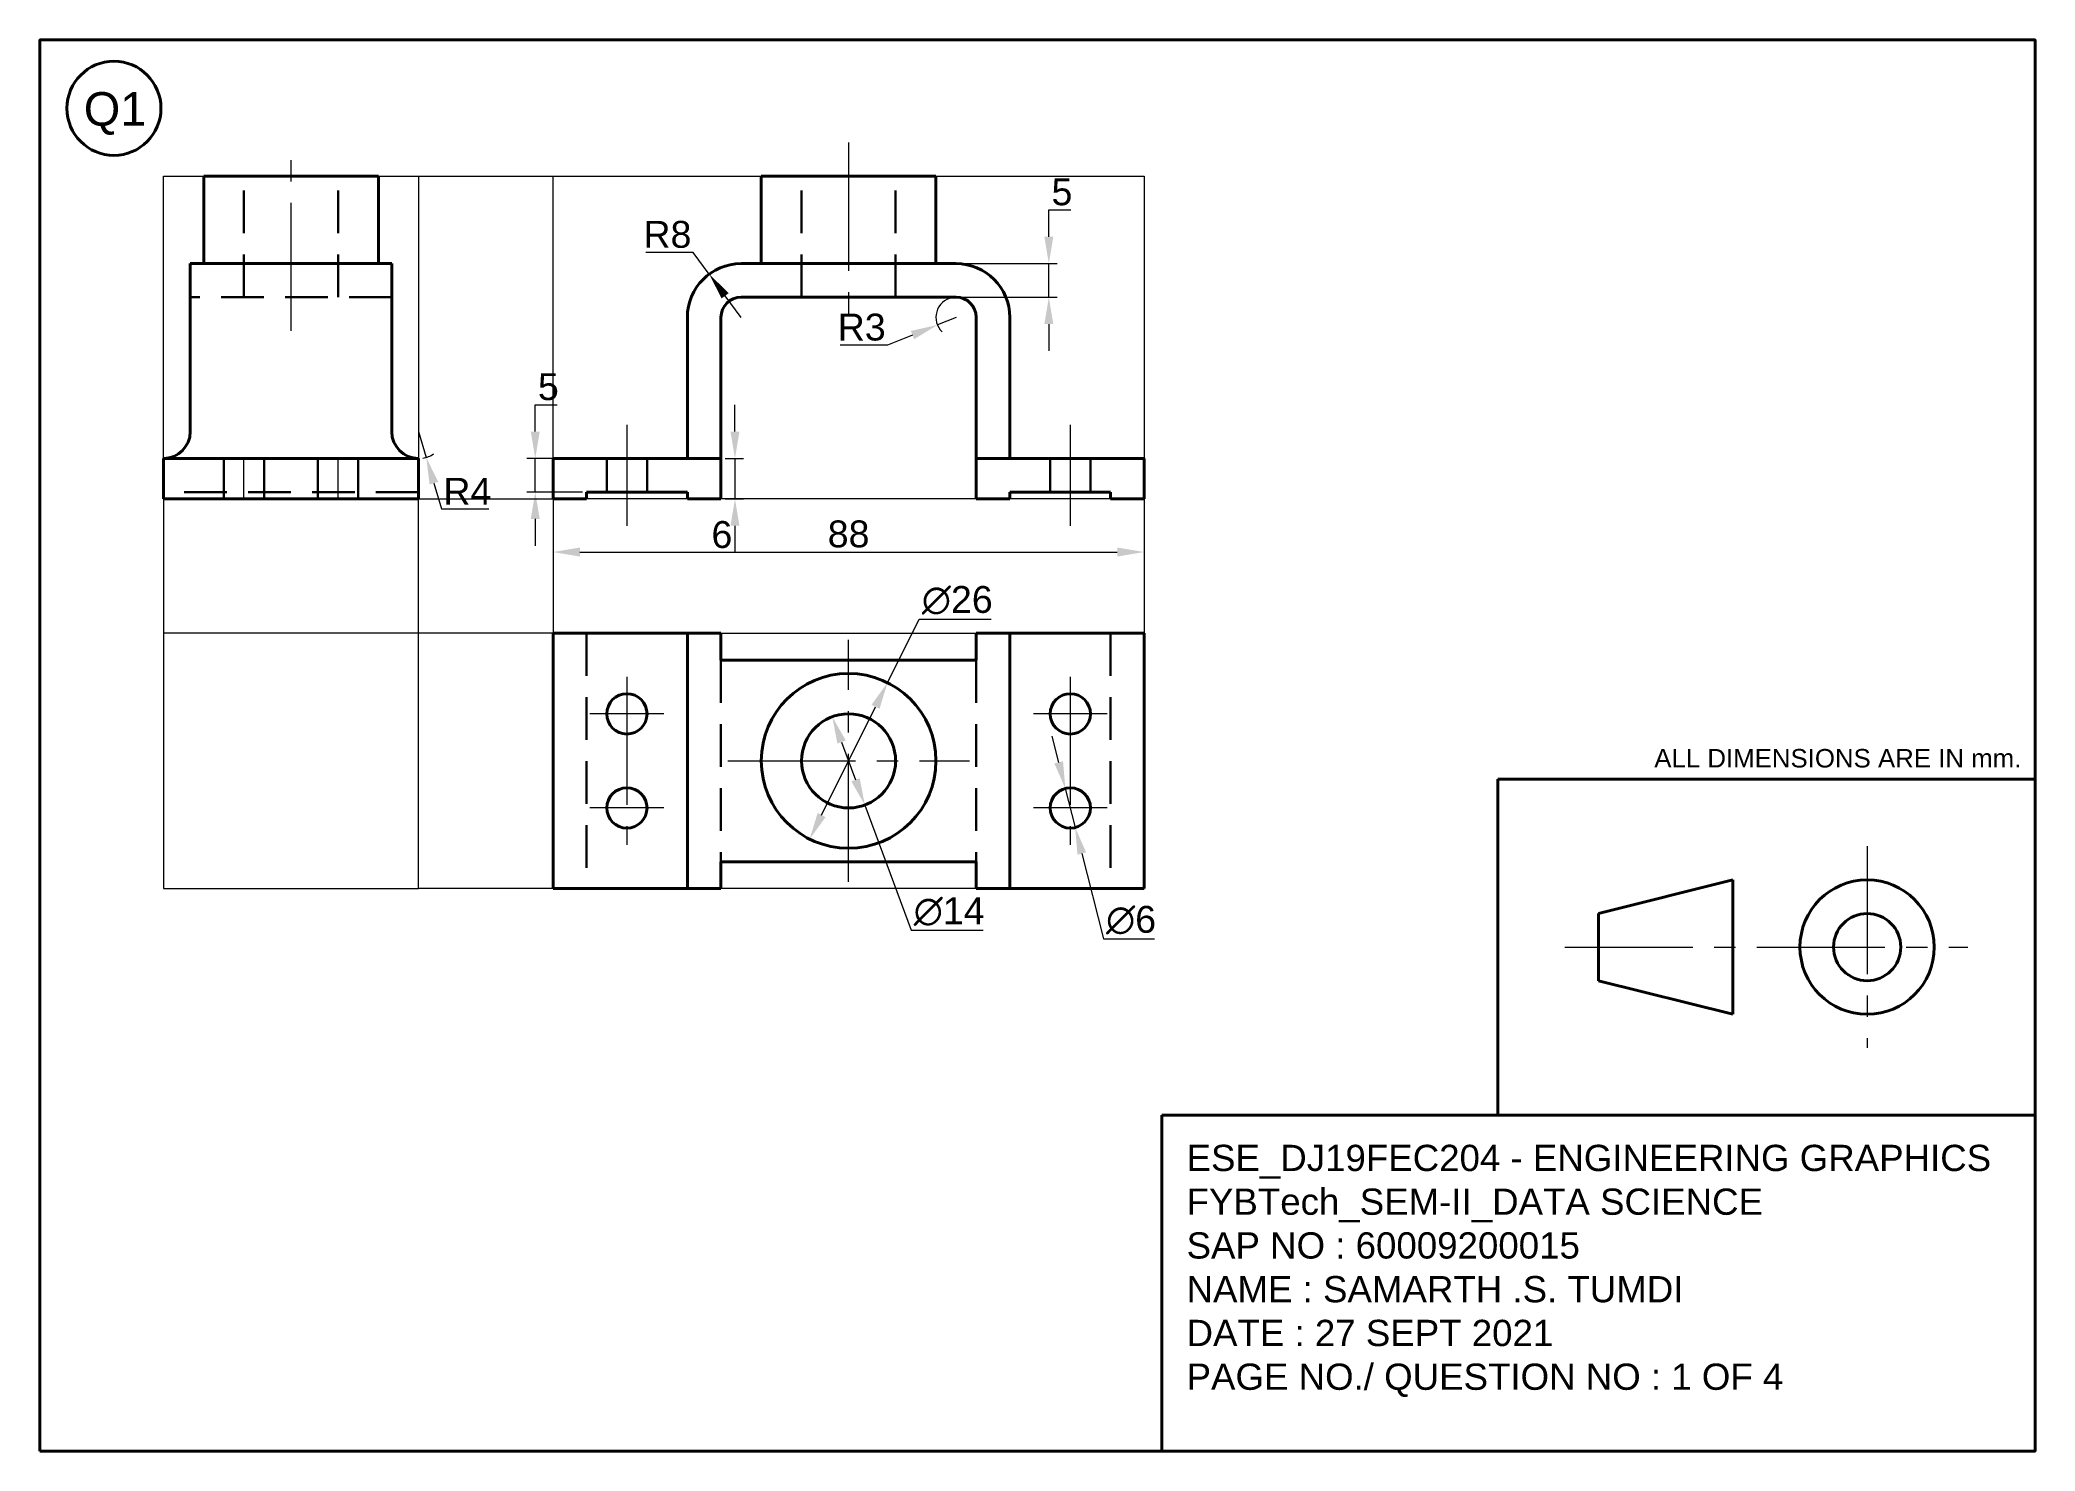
# Model space of a CAD drawing. Header units: millimetres. Extents: x 0 to 1426, y 0 to 315.
# Drawn here: x 0 to 297, y 0 to 210 of the extents above; entities that cross this region are included whole.
import ezdxf

# ---------------------------------------------------------------- set-up
doc = ezdxf.new("R2010")
doc.units = ezdxf.units.MM
doc.linetypes.add('CENTER2', pattern=[28.575, 19.05, -3.175, 3.175, -3.175])
doc.linetypes.add('DASHED2', pattern=[9.525, 6.35, -3.175])
for name, color, linetype, lineweight in [('Centre', 1, 'CENTER2', 20), ('Dim and Hatch', 6, 'Continuous', 20), ('Hidden', 3, 'DASHED2', 30), ('Object', 2, 'Continuous', 40), ('Projection', 5, 'Continuous', 5)]:
    doc.layers.add(name, color=color, linetype=linetype, lineweight=lineweight)
doc.styles.get("Standard").update_dxf_attribs({"font": 'arial.ttf'})
doc.dimstyles.new('ISO-25', dxfattribs={"dimtxt": 4, "dimasz": 4, "dimexe": 1.25, "dimexo": 0.625, "dimtad": 1, "dimtoh": 1, "dimdec": 0, "dimtxsty": 'Standard', "dimcen": 2.5, "dimclrd": 256, "dimclre": 256, "dimclrt": 256, "dimadec": 0, "dimazin": 0, "dimtfac": 1, "dimtdec": 0, "dimtmove": 0, "dimatfit": 2, "dimfxl": 1, "dimlwd": -1, "dimlwe": -1, "dimarcsym": 0})

msp = doc.modelspace()

# ---------------------------------------------------------------- texts
at = {"layer": 'Object', "attachment_point": 1}
for s, width, gutter_width, insert, char_height in [('Q1', 42.3293, 25, (6.53, 202.23), 5), ('ALL DIMENSIONS ARE IN mm.', 99.6015, 13.75, (240.31, 104.48), 2.75), ('ESE_DJ19FEC204 - ENGINEERING GRAPHICS\\PFYBTech_SEM-II_DATA SCIENCE\\PSAP NO : 60009200015\\PNAME : SAMARTH .S. TUMDI\\PDATE : 27 SEPT 2021\\PPAGE NO./ QUESTION NO : 1 OF 4', 203.125, 19.53, (170.69, 45.58), 3.9062)]:
    msp.add_mtext_dynamic_manual_height_columns(s, width=width, gutter_width=gutter_width, heights=[0], dxfattribs=dict(at, insert=insert, char_height=char_height))

# ---------------------------------------------------------------- blocks, each defined once
blk = doc.blocks.new('*D28')
at = {"layer": 'Defpoints', "color": 0, "transparency": 16777216}
for p in [(76.38, 141.71), (164.38, 141.71), (164.38, 133.79)]:
    blk.add_point(p, dxfattribs=at)
at = {"layer": 'Dim and Hatch', "transparency": 16777216}
for p, q in [((76.38, 141.08), (76.38, 132.54)), ((164.38, 141.08), (164.38, 132.54)), ((80.38, 133.79), (160.38, 133.79))]:
    blk.add_line(p, q, dxfattribs=at)
for points in [[(80.38, 134.46), (80.38, 133.12), (76.38, 133.79)], [(160.38, 134.46), (160.38, 133.12), (164.38, 133.79)]]:
    blk.add_solid(points, dxfattribs=at)
at = {"layer": 'Dim and Hatch', "transparency": 16777216, "insert": (120.38, 136.46), "char_height": 4, "attachment_point": 5}
blk.add_mtext('88', dxfattribs=at)
blk = doc.blocks.new('*D29')
at = {"layer": 'Defpoints', "color": 0, "transparency": 16777216}
for p in [(126.17, 114.34), (114.58, 91.07)]:
    blk.add_point(p, dxfattribs=at)
at = {"layer": 'Dim and Hatch', "transparency": 16777216}
for p, q in [((126.17, 114.34), (130.89, 123.82)), ((130.89, 123.82), (141.6, 123.82)), ((116.36, 94.65), (124.39, 110.76))]:
    blk.add_line(p, q, dxfattribs=at)
for points in [[(123.79, 111.06), (124.99, 110.47), (126.17, 114.34)], [(115.77, 94.95), (116.96, 94.35), (114.58, 91.07)]]:
    blk.add_solid(points, dxfattribs=at)
at = {"layer": 'Dim and Hatch', "transparency": 16777216, "insert": (136.56, 126.6), "char_height": 4, "attachment_point": 5}
blk.add_mtext('∅26', dxfattribs=at)
blk = doc.blocks.new('*D30')
at = {"layer": 'Defpoints', "color": 0, "transparency": 16777216}
for p in [(117.95, 109.27), (122.8, 96.14)]:
    blk.add_point(p, dxfattribs=at)
at = {"layer": 'Dim and Hatch', "transparency": 16777216}
for p, q in [((119.34, 105.52), (121.42, 99.89)), ((122.8, 96.14), (129.7, 77.5)), ((129.7, 77.5), (140.39, 77.5))]:
    blk.add_line(p, q, dxfattribs=at)
for points in [[(119.96, 105.75), (118.71, 105.29), (117.95, 109.27)], [(122.04, 100.13), (120.79, 99.66), (122.8, 96.14)]]:
    blk.add_solid(points, dxfattribs=at)
at = {"layer": 'Dim and Hatch', "transparency": 16777216, "insert": (135.35, 80.28), "char_height": 4, "attachment_point": 5}
blk.add_mtext('∅14', dxfattribs=at)
blk = doc.blocks.new('*D31')
at = {"layer": 'Defpoints', "color": 0, "transparency": 16777216}
for p in [(152.64, 98.62), (154.11, 92.8)]:
    blk.add_point(p, dxfattribs=at)
at = {"layer": 'Dim and Hatch', "transparency": 16777216}
for p, q in [((151.66, 102.49), (150.67, 106.37)), ((152.64, 98.62), (154.11, 92.8)), ((155.1, 88.92), (158.32, 76.22)), ((158.32, 76.22), (165.92, 76.22))]:
    blk.add_line(p, q, dxfattribs=at)
for points in [[(152.3, 102.66), (151.01, 102.33), (152.64, 98.62)], [(155.74, 89.09), (154.45, 88.76), (154.11, 92.8)]]:
    blk.add_solid(points, dxfattribs=at)
at = {"layer": 'Dim and Hatch', "transparency": 16777216, "insert": (162.43, 79), "char_height": 4, "attachment_point": 5}
blk.add_mtext('∅6', dxfattribs=at)
blk = doc.blocks.new('*D32')
at = {"layer": 'Defpoints', "color": 0, "transparency": 16777216}
for p in [(56.38, 151.71), (57.51, 147.87)]:
    blk.add_point(p, dxfattribs=at)
at = {"layer": 'Dim and Hatch', "transparency": 16777216}
for p, q in [((56.38, 151.71), (57.51, 147.87)), ((58.65, 144.04), (59.79, 140.2)), ((59.79, 140.2), (66.85, 140.2))]:
    blk.add_line(p, q, dxfattribs=at)
blk.add_arc((56.38, 151.71), 4, 278.9525, 304.4135, dxfattribs=at)
blk.add_solid([(59.29, 144.23), (58.01, 143.85), (57.51, 147.87)], dxfattribs=at)
at = {"layer": 'Dim and Hatch', "transparency": 16777216, "insert": (63.63, 142.83), "char_height": 4, "attachment_point": 5}
blk.add_mtext('R4', dxfattribs=at)
blk = doc.blocks.new('*D33')
at = {"layer": 'Defpoints', "color": 0, "transparency": 16777216}
for p in [(136.38, 176.71), (150.19, 176.71), (136.38, 171.71)]:
    blk.add_point(p, dxfattribs=at)
at = {"layer": 'Dim and Hatch', "transparency": 16777216}
for p, q in [((150.19, 180.71), (150.19, 184.71)), ((150.19, 184.71), (153.46, 184.71)), ((137, 176.71), (151.44, 176.71)), ((150.19, 171.71), (150.19, 176.71)), ((137, 171.71), (151.44, 171.71)), ((150.19, 167.71), (150.19, 163.71))]:
    blk.add_line(p, q, dxfattribs=at)
for points in [[(149.52, 180.71), (150.85, 180.71), (150.19, 176.71)], [(149.52, 167.71), (150.85, 167.71), (150.19, 171.71)]]:
    blk.add_solid(points, dxfattribs=at)
at = {"layer": 'Dim and Hatch', "transparency": 16777216, "insert": (152.14, 187.37), "char_height": 4, "attachment_point": 5}
blk.add_mtext('5', dxfattribs=at)
blk = doc.blocks.new('*D34')
at = {"layer": 'Defpoints', "color": 0, "transparency": 16777216}
for p in [(99.63, 175.15), (104.38, 168.71)]:
    blk.add_point(p, dxfattribs=at)
at = {"layer": 'Dim and Hatch', "transparency": 16777216}
for p, q in [((97.26, 178.37), (90.18, 178.37)), ((99.63, 175.15), (97.26, 178.37)), ((104.38, 168.71), (102, 171.93))]:
    blk.add_line(p, q, dxfattribs=at)
blk.add_solid([(102.54, 172.32), (101.47, 171.53), (99.63, 175.15)], dxfattribs=at)
at = {"layer": 'Dim and Hatch', "transparency": 16777216, "insert": (93.41, 181.04), "char_height": 4, "attachment_point": 5}
blk.add_mtext('R8', dxfattribs=at)
blk = doc.blocks.new('*D35')
at = {"layer": 'Defpoints', "color": 0, "transparency": 16777216}
for p in [(133.6, 167.58), (136.38, 168.71)]:
    blk.add_point(p, dxfattribs=at)
at = {"layer": 'Dim and Hatch', "transparency": 16777216}
for p, q in [((136.38, 168.71), (133.6, 167.58)), ((126.18, 164.57), (119.11, 164.57)), ((129.89, 166.08), (126.18, 164.57))]:
    blk.add_line(p, q, dxfattribs=at)
blk.add_arc((136.38, 168.71), 3, 101.9366, 225.9581, dxfattribs=at)
blk.add_solid([(129.64, 166.69), (130.14, 165.46), (133.6, 167.58)], dxfattribs=at)
at = {"layer": 'Dim and Hatch', "transparency": 16777216, "insert": (122.33, 167.24), "char_height": 4, "attachment_point": 5}
blk.add_mtext('R3', dxfattribs=at)
blk = doc.blocks.new('*D36')
at = {"layer": 'Defpoints', "color": 0, "transparency": 16777216}
for p in [(101.38, 147.71), (101.38, 141.71), (103.47, 141.71)]:
    blk.add_point(p, dxfattribs=at)
at = {"layer": 'Dim and Hatch', "transparency": 16777216}
for p, q in [((103.47, 151.71), (103.47, 155.71)), ((102, 147.71), (104.72, 147.71)), ((103.47, 147.71), (103.47, 141.71)), ((102, 141.71), (104.72, 141.71)), ((103.47, 137.71), (103.47, 133.71)), ((103.47, 133.71), (100.2, 133.71))]:
    blk.add_line(p, q, dxfattribs=at)
for points in [[(102.8, 151.71), (104.13, 151.71), (103.47, 147.71)], [(102.8, 137.71), (104.13, 137.71), (103.47, 141.71)]]:
    blk.add_solid(points, dxfattribs=at)
at = {"layer": 'Dim and Hatch', "transparency": 16777216, "insert": (101.52, 136.37), "char_height": 4, "attachment_point": 5}
blk.add_mtext('6', dxfattribs=at)
blk = doc.blocks.new('*D37')
at = {"layer": 'Defpoints', "color": 0, "transparency": 16777216}
for p in [(73.74, 147.71), (81.38, 147.71), (81.38, 142.71)]:
    blk.add_point(p, dxfattribs=at)
at = {"layer": 'Dim and Hatch', "transparency": 16777216}
for p, q in [((73.74, 151.71), (73.74, 155.71)), ((73.74, 155.71), (77.01, 155.71)), ((80.75, 147.71), (72.49, 147.71)), ((73.74, 142.71), (73.74, 147.71)), ((80.75, 142.71), (72.49, 142.71)), ((73.74, 138.71), (73.74, 134.71))]:
    blk.add_line(p, q, dxfattribs=at)
for points in [[(73.07, 151.71), (74.4, 151.71), (73.74, 147.71)], [(73.07, 138.71), (74.4, 138.71), (73.74, 142.71)]]:
    blk.add_solid(points, dxfattribs=at)
at = {"layer": 'Dim and Hatch', "transparency": 16777216, "insert": (75.69, 158.37), "char_height": 4, "attachment_point": 5}
blk.add_mtext('5', dxfattribs=at)

# ---------------------------------------------------------------- dimensions: what is measured, and where the dimension line sits
at = {"layer": 'Dim and Hatch'}
for base, p1, p2, picture, middle in [((150.19, 176.71), (136.38, 171.71), (136.38, 176.71), '*D33', (152.14, 187.37)), ((73.74, 147.71), (81.38, 142.71), (81.38, 147.71), '*D37', (75.69, 158.37)), ((103.47, 141.71), (101.38, 147.71), (101.38, 141.71), '*D36', (101.52, 136.37))]:
    dim = msp.add_linear_dim(base=base, p1=p1, p2=p2, angle=90, dimstyle='ISO-25', dxfattribs=at)
    dim.commit()
    dim.dimension.update_dxf_attribs({"geometry": picture, "text_midpoint": middle})
for center, mpoint, picture, middle in [((104.38, 168.71), (99.63, 175.15), '*D34', (93.41, 178.37)), ((136.38, 168.71), (133.6, 167.58), '*D35', (122.33, 164.57)), ((56.38, 151.71), (57.51, 147.87), '*D32', (63.63, 140.2))]:
    dim = msp.add_radius_dim(center=center, mpoint=mpoint, dimstyle='ISO-25', dxfattribs=at)
    dim.commit()
    dim.dimension.update_dxf_attribs({"geometry": picture, "text_midpoint": middle, "dimtype": 164})
dim = msp.add_linear_dim(base=(164.38, 133.79), p1=(76.38, 141.71), p2=(164.38, 141.71), dimstyle='ISO-25', dxfattribs=at)
dim.commit()
dim.dimension.update_dxf_attribs({"geometry": '*D28', "text_midpoint": (120.38, 136.46)})
for p1, p2, picture, middle in [((114.58, 91.07), (126.17, 114.34), '*D29', (136.56, 123.82)), ((117.95, 109.27), (122.8, 96.14), '*D30', (135.35, 77.5)), ((152.64, 98.62), (154.11, 92.8), '*D31', (162.43, 76.22))]:
    dim = msp.add_diameter_dim_2p(p1=p1, p2=p2, dimstyle='ISO-25', dxfattribs=at)
    dim.commit()
    dim.dimension.update_dxf_attribs({"geometry": picture, "text_midpoint": middle, "dimtype": 163})

# ---------------------------------------------------------------- linework, layer by layer
at = {"layer": 'Centre'}
for p, q in [((37.38, 166.71), (37.38, 194.71)), ((120.38, 194.71), (120.38, 166.71)), ((37.38, 176.71), (37.38, 176.71)), ((87.38, 152.71), (87.38, 137.71)), ((153.38, 152.71), (153.38, 137.71)), ((30.38, 141.71), (30.38, 147.71)), ((44.38, 141.71), (44.38, 147.71)), ((120.38, 84.71), (120.38, 120.71)), ((87.38, 115.21), (87.38, 90.21)), ((153.38, 115.21), (153.38, 90.21)), ((92.88, 109.71), (81.88, 109.71)), ((158.88, 109.71), (147.88, 109.71)), ((102.38, 102.71), (138.38, 102.71)), ((92.88, 95.71), (81.88, 95.71)), ((158.88, 95.71), (147.88, 95.71)), ((272, 90), (272, 60)), ((227, 75), (287, 75))]:
    msp.add_line(p, q, dxfattribs=at)
at = {"layer": 'Hidden'}
for p, q in [((30.38, 171.71), (30.38, 189.71)), ((44.38, 171.71), (44.38, 189.71)), ((113.38, 171.71), (113.38, 189.71)), ((127.38, 171.71), (127.38, 189.71)), ((52.38, 171.71), (22.38, 171.71)), ((27.38, 141.71), (27.38, 147.71)), ((33.38, 141.71), (33.38, 147.71)), ((41.38, 141.71), (41.38, 147.71)), ((47.38, 141.71), (47.38, 147.71)), ((84.38, 142.71), (84.38, 147.71)), ((90.38, 142.71), (90.38, 147.71)), ((150.38, 142.71), (150.38, 147.71)), ((156.38, 142.71), (156.38, 147.71)), ((56.38, 142.71), (18.38, 142.71)), ((81.38, 121.71), (81.38, 83.71)), ((159.38, 121.71), (159.38, 83.71)), ((101.38, 117.71), (101.38, 87.71)), ((139.38, 117.71), (139.38, 87.71))]:
    msp.add_line(p, q, dxfattribs=at)
at = {"layer": 'Object'}
for p, q in [((24.38, 176.71), (24.38, 189.71)), ((24.38, 189.71), (50.38, 189.71)), ((50.38, 176.71), (50.38, 189.71)), ((107.38, 176.71), (107.38, 189.71)), ((107.38, 189.71), (133.38, 189.71)), ((133.38, 189.71), (133.38, 176.71)), ((37.38, 176.71), (22.38, 176.71)), ((22.38, 176.71), (22.38, 151.71)), ((37.38, 176.71), (52.38, 176.71)), ((52.38, 176.71), (52.38, 151.71)), ((104.38, 176.71), (136.38, 176.71)), ((104.38, 171.71), (136.38, 171.71)), ((96.38, 147.71), (96.38, 168.71)), ((101.38, 163.71), (101.38, 168.71)), ((139.38, 163.71), (139.38, 168.71)), ((144.38, 147.71), (144.38, 168.71)), ((101.38, 147.71), (101.38, 163.71)), ((139.38, 147.71), (139.38, 163.71)), ((18.38, 141.71), (18.38, 147.71)), ((18.38, 147.71), (18.38, 147.71)), ((18.38, 147.71), (56.38, 147.71)), ((56.38, 147.71), (56.38, 147.71)), ((56.38, 141.71), (56.38, 147.71)), ((76.38, 141.71), (76.38, 147.71)), ((76.38, 147.71), (101.38, 147.71)), ((101.38, 141.71), (101.38, 147.71)), ((139.38, 141.71), (139.38, 147.71)), ((164.38, 147.71), (139.38, 147.71)), ((164.38, 141.71), (164.38, 147.71)), ((81.38, 141.71), (81.38, 142.71)), ((81.38, 142.71), (96.38, 142.71)), ((96.38, 142.71), (96.38, 141.71)), ((159.38, 142.71), (144.38, 142.71)), ((144.38, 142.71), (144.38, 141.71)), ((159.38, 141.71), (159.38, 142.71)), ((56.38, 141.71), (18.38, 141.71)), ((76.38, 141.71), (81.38, 141.71)), ((96.38, 141.71), (101.38, 141.71)), ((144.38, 141.71), (139.38, 141.71)), ((164.38, 141.71), (159.38, 141.71)), ((76.38, 121.71), (76.38, 83.71)), ((96.38, 121.71), (76.38, 121.71)), ((96.38, 121.71), (101.38, 121.71)), ((96.38, 121.71), (96.38, 83.71)), ((101.38, 121.71), (101.38, 117.71)), ((144.38, 121.71), (139.38, 121.71)), ((139.38, 121.71), (139.38, 117.71)), ((164.38, 121.71), (144.38, 121.71)), ((144.38, 121.71), (144.38, 83.71)), ((164.38, 83.71), (164.38, 121.71)), ((101.38, 117.71), (139.38, 117.71)), ((297, 100), (217, 100)), ((217, 100), (217, 50)), ((101.38, 87.71), (139.38, 87.71)), ((101.38, 83.71), (101.38, 87.71)), ((139.38, 83.71), (139.38, 87.71)), ((76.38, 83.71), (96.38, 83.71)), ((96.38, 83.71), (101.38, 83.71)), ((144.38, 83.71), (139.38, 83.71)), ((144.38, 83.71), (164.38, 83.71)), ((232, 80), (252, 85)), ((252, 65), (252, 85)), ((232, 70), (232, 80)), ((232, 70), (252, 65)), ((297, 50), (167, 50)), ((167, 50), (167, 0)), ((217, 50), (297, 50))]:
    msp.add_line(p, q, dxfattribs=at)
msp.add_lwpolyline([(0, 0), (297, 0), (297, 210), (0, 210)], close=True, dxfattribs=at)
for centre, radius in [((11.02, 199.82), 7), ((120.38, 102.71), 13), ((87.38, 109.71), 3), ((153.38, 109.71), 3), ((120.38, 102.71), 7), ((87.38, 95.71), 3), ((153.38, 95.71), 3), ((272, 75), 10), ((272, 75), 5)]:
    msp.add_circle(centre, radius, dxfattribs=at)
for centre, radius, start, end in [((104.38, 168.71), 8, 90, 180), ((136.38, 168.71), 8, 0, 90), ((104.38, 168.71), 3, 90, 180), ((136.38, 168.71), 3, 0, 90), ((18.38, 151.71), 4, 270, 0), ((56.38, 151.71), 4, 180, 270)]:
    msp.add_arc(centre, radius, start, end, dxfattribs=at)
at = {"layer": 'Projection'}
for p, q in [((18.38, 189.71), (56.38, 189.71)), ((18.38, 141.71), (18.38, 189.71)), ((56.38, 189.71), (56.38, 141.71)), ((56.38, 189.71), (76.38, 189.71)), ((76.38, 189.71), (164.38, 189.71)), ((76.38, 141.71), (76.38, 189.71)), ((164.38, 189.71), (164.38, 141.71)), ((52.38, 176.71), (22.38, 176.71)), ((56.38, 141.71), (18.38, 141.71)), ((18.38, 141.71), (18.38, 121.71)), ((56.38, 141.71), (76.38, 141.71)), ((56.38, 121.71), (56.38, 141.71)), ((164.38, 141.71), (76.38, 141.71)), ((76.38, 141.71), (76.38, 121.71)), ((164.38, 141.71), (164.38, 121.71)), ((56.38, 121.71), (18.38, 121.71)), ((18.38, 121.71), (18.38, 83.71)), ((56.38, 83.71), (56.38, 121.71)), ((76.38, 121.71), (56.38, 121.71)), ((76.38, 83.71), (76.38, 121.71)), ((76.38, 121.71), (164.38, 121.71)), ((164.38, 121.71), (164.38, 83.71)), ((18.38, 83.71), (56.38, 83.71)), ((76.38, 83.71), (56.38, 83.71)), ((164.38, 83.71), (76.38, 83.71))]:
    msp.add_line(p, q, dxfattribs=at)

msp.set_redraw_order([(e.dxf.handle, doc.entitydb.next_handle()) for e in msp.query("TEXT MTEXT ATTDEF DIMENSION ARC_DIMENSION")])  # texts and dimensions are drawn at this point

doc.saveas('drawing.dxf')
